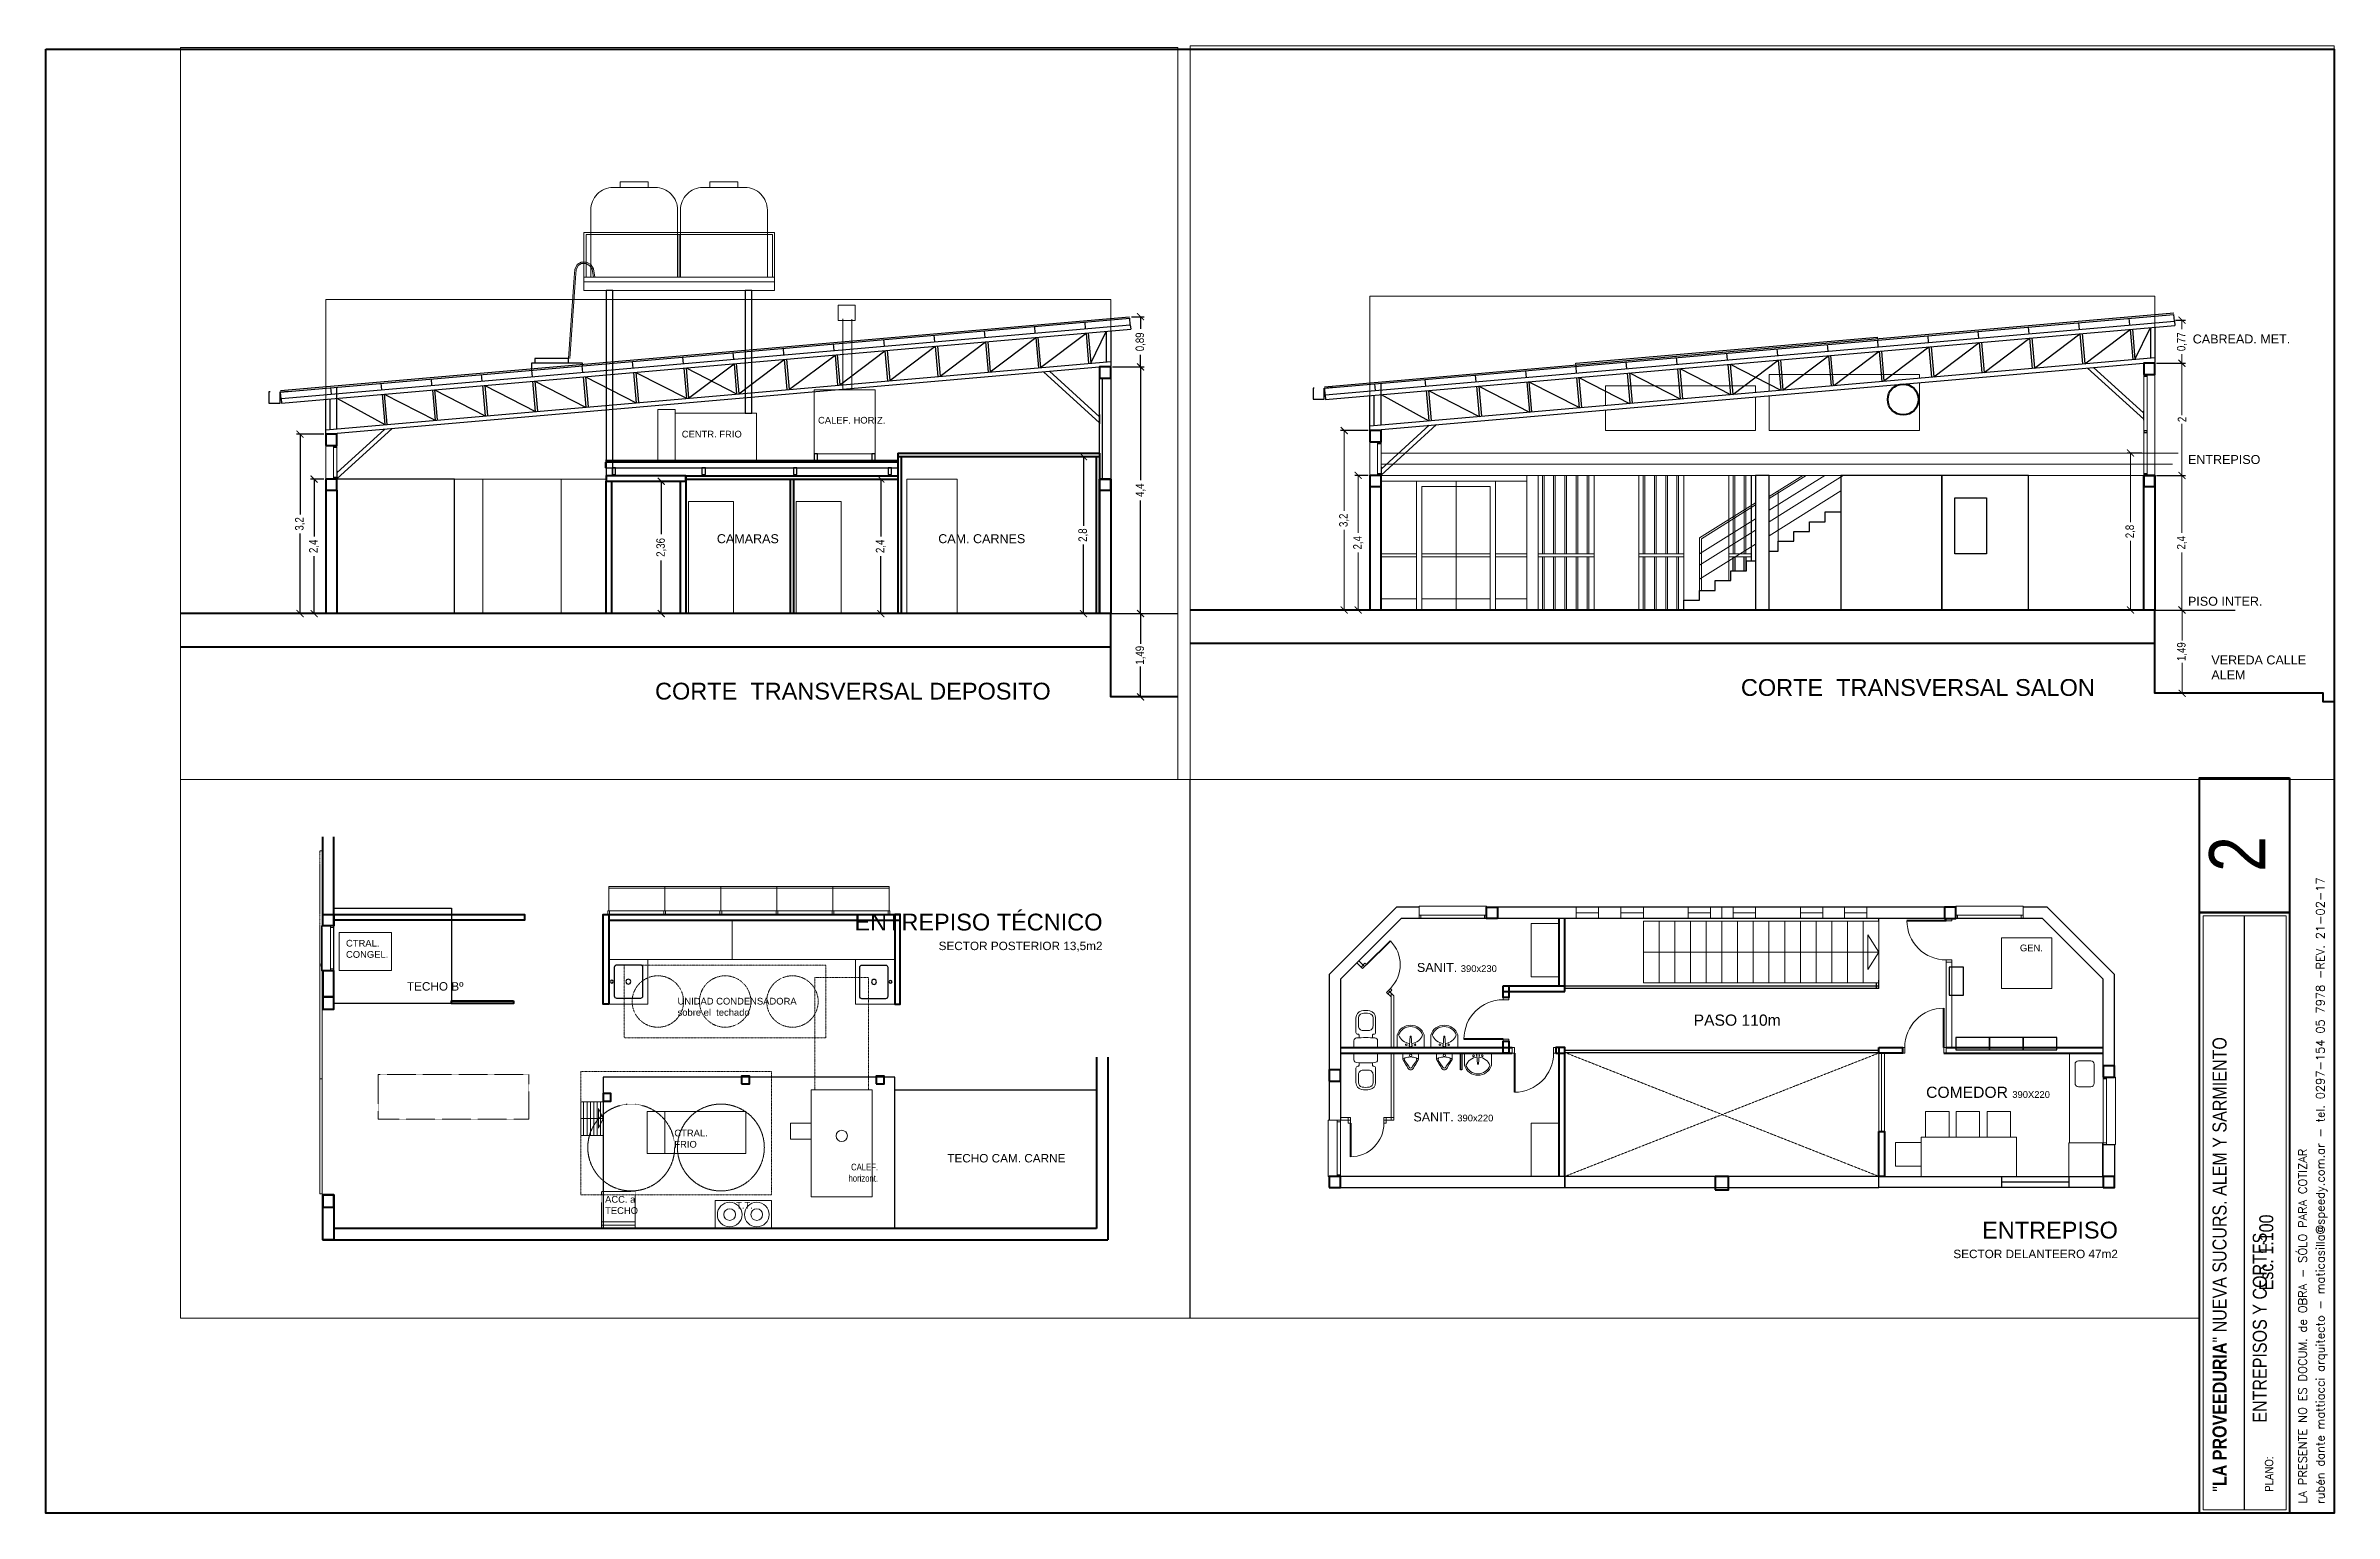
# Paper-space layout 'CORT' of a CAD drawing. Header units: millimetres. Extents: x 1 to 409, y 0 to 262.
# The model-space entities are those that its viewports show. They can reach past a viewport. Long polylines and large blocks are cut down to what shows.
import ezdxf

# ---------------------------------------------------------------- set-up
doc = ezdxf.new("R2010")
doc.units = ezdxf.units.MM
doc.header["$PDMODE"] = 3
doc.linetypes.add('ACAD_ISO02W100', pattern=[15, 12, -3])
doc.linetypes.add('ACAD_ISO04W100', pattern=[30, 24, -3, 0, -3])
for name, color, linetype, lineweight in [('artefactos sanitarios', 7, 'Continuous', 13), ('CAMARAS', 7, 'Continuous', 40), ('CARPINTERIA', 7, 'Continuous', 9), ('COLUMNAS', 7, 'Continuous', 40), ('COTAS', 7, 'Continuous', 13), ('EQUIPAMIENTO', 7, 'Continuous', 15), ('ESCALERA', 7, 'Continuous', 20), ('GONDSinFRIO', 7, 'Continuous', 15), ('MESADAS', 7, 'Continuous', 13), ('MUROS020', 7, 'Continuous', 50), ('MUROSYESO', 7, 'Continuous', 40), ('PLANTACOTAS', 7, 'Continuous', 13), ('PROYECCIONES', 7, 'ACAD_ISO02W100', 9)]:
    doc.layers.add(name, color=color, linetype=linetype, lineweight=lineweight)
doc.layers.add('Texto GRAL', color=7, linetype='Continuous')
doc.styles.add('LaProve_Plantas Arquitectura$0$Standard', font='arial.ttf')
doc.styles.add('ROTULOPROVE', font='romans.shx')
doc.styles.get("Standard").update_dxf_attribs({"font": 'technic_.ttf', "height": 0.15})
doc.dimstyles.new('ISO-25', dxfattribs={"dimscale": 0.05, "dimtxt": 0.15, "dimasz": 2.5, "dimexe": 1.25, "dimexo": 0.625, "dimtad": 0, "dimtxsty": 'Standard', "dimblk": 'ARCHTICK', "dimcen": 2.5, "dimclrd": 256, "dimclrt": 256, "dimadec": 0, "dimazin": 0, "dimtfac": 1, "dimtmove": 0, "dimatfit": 3, "dimfxl": 1, "dimlwd": -1, "dimarcsym": 0})

psp = doc.layouts.new('CORT')

# ---------------------------------------------------------------- texts
at = {"insert": (394.4, 16.46), "char_height": 2.5, "attachment_point": 1, "rotation": 90}
psp.add_mtext_dynamic_manual_height_columns('ENTREPISOS Y CORTES', width=81.5188, gutter_width=0.15, heights=[0], dxfattribs=at)
at = {"layer": 'PLANTACOTAS', "insert": (386.63, 106.36), "char_height": 3, "width": 22.8015, "attachment_point": 1, "rotation": 90}
psp.add_mtext('\\pi8.3379;{\\H3.3333x;2}', dxfattribs=at)

msp = doc.modelspace()

# ---------------------------------------------------------------- texts
at = {"layer": 'EQUIPAMIENTO', "ltscale": 0.01, "char_height": 0.12, "attachment_point": 1, "style": 'LaProve_Plantas Arquitectura$0$Standard'}
for s, width, insert in [('CTRAL. CONGEL.', 0.9496, (500.642, 479.57)), ('UNIDAD CONDENSADORA\\Psobre el  techado', 2.30574, (506.554, 478.536)), ('CTRAL. FRIO', 0.9496, (506.497, 476.184)), ('ACC. a TECHO', 0.9496, (505.262, 475.001))]:
    msp.add_mtext_dynamic_manual_height_columns(s, width=width, gutter_width=12.5, heights=[0], dxfattribs=dict(at, insert=insert))
at = {"layer": 'Texto GRAL', "style": 'LaProve_Plantas Arquitectura$0$Standard'}
for s, width, gutter_width, heights, insert, char_height, attachment_point in [('CALEF. HORIZ.', 1.75916, 12.5, [0], (476.31, 513.155), 0.12, 1), ('CENTR. FRIO', 1.75916, 12.5, [0], (473.88, 512.907), 0.12, 1), ('CAMARAS', 1.75916, 12.5, [0], (474.506, 511.062), 0.16, 1), ('CAM. CARNES', 1.75916, 12.5, [0], (478.454, 511.062), 0.16, 1), ('CORTE  TRANSVERSAL DEPOSITO', 10.73968, 12.5, [0.409], (480.459, 508.413), 0.3, 3), ('CABREAD. MET.', 1.75916, 12.5, [0], (482.206, 499.55), 0.16, 1), ('ENTREPISO', 1.75916, 12.5, [0], (482.121, 497.4), 0.16, 1), ('PISO INTER.', 1.75916, 12.5, [0], (482.121, 494.872), 0.16, 1), ('VEREDA CALLE ALEM', 1.8726, 12.5, [0], (482.538, 493.825), 0.16, 1), ('CORTE  TRANSVERSAL SALON', 10.73968, 12.5, [0.409], (480.459, 493.404), 0.3, 3), ('GEN.', 0.9496, 12.5, [0], (512.542, 488.155), 0.12, 1), ('SANIT. {\\H0.75x;390x230}', 1.50814, 12.5, [0], (501.789, 487.664), 0.16, 7), ('PASO 110m', 1.50814, 12.5, [0], (508.276, 486.907), 0.2, 3), ('COMEDOR {\\H0.6x;390X220}', 3.054, 12.5, [0], (513.077, 485.62), 0.2, 3), ('SANIT. {\\H0.75x;390x220}', 1.50814, 12.5, [0], (503.152, 484.998), 0.16, 9), ('ENTREPISO \\P{\\H0.5x;SECTOR DELANTEERO 47m2\\P}                    ', 4.18245, 0.75, [0], (514.289, 483.212), 0.3, 3), ('ENTREPISO TÉCNICO \\P{\\H0.5x;SECTOR POSTERIOR 13,5m2\\P}                    ', 4.18245, 0.75, [0], (514.132, 480.037), 0.3, 3), ('TECHO Bº', 2.40331, 12.5, [0], (502.736, 478.815), 0.15, 3), ('TECHO CAM. CARNE', 2.40331, 12.5, [0], (513.471, 475.75), 0.15, 3)]:
    msp.add_mtext_dynamic_manual_height_columns(s, width=width, gutter_width=gutter_width, heights=heights, dxfattribs=dict(at, insert=insert, char_height=char_height, attachment_point=attachment_point))

# ---------------------------------------------------------------- blocks, each defined once
blk = doc.blocks.new('ROTULITO')
blk.add_line((0.3, 16), (106.24, 16))
at = {"lineweight": 50}
blk.add_line((130.84, 0), (0, 0), dxfattribs=at)
at = {"lineweight": 40}
blk.add_lwpolyline([(106.84, 24), (106.84, 8), (-0.3, 8), (-0.3, 24)], close=True, dxfattribs=at)
at = {"lineweight": 13}
blk.add_lwpolyline([(106.24, 23.4), (106.24, 8.6), (0.3, 8.6), (0.3, 23.4)], close=True, dxfattribs=at)
at = {"lineweight": 50}
blk.add_lwpolyline([(130.84, 8), (106.84, 8), (106.84, 24), (130.84, 24)], close=True, dxfattribs=at)
at = {"style": 'ROTULOPROVE'}
for s, p in [('LA PRESENTE NO ES DOCUM. de OBRA - SÓLO PARA COTIZAR', (1.4, 4.9)), ('rubén dante mattiacci arquitecto - maticasilla@speedy.com.ar - tel. 0297-154 05 7978 -REV. 21-02-17', (1.33, 1.73))]:
    blk.add_text(s, height=1.5, dxfattribs=at).set_placement(p)
at = {"insert": (3.52, 21.7), "char_height": 2.5, "attachment_point": 1}
blk.add_mtext_dynamic_manual_height_columns('"{\\fTechnic|b1|i0|c2|p2;LA PROVEEDURIA}" NUEVA SUCURS. ALEM Y SARMIENTO\\P\\P{\\H0.6x;PLANO:  }                                    Esc. 1:100 ', width=102.7252, gutter_width=0.15, heights=[0], dxfattribs=at)
blk = doc.blocks.new('recuadroA3')
at = {"lineweight": 40}
blk.add_lwpolyline([(0, 261.14), (408.09, 261.14), (408.09, 0), (0, 0)], close=True, dxfattribs=at)
at = {"color": 1, "rotation": 90}
blk.add_blockref('ROTULITO', (408.09, 0.3), dxfattribs=at)
blk = doc.blocks.new('_ArchTick')
at = {"color": 0, "linetype": 'ByBlock', "const_width": 0.15}
blk.add_lwpolyline([(-0.5, -0.5), (0.5, 0.5)], dxfattribs=at)
blk = doc.blocks.new('*D42')
at = {"layer": 'COTAS', "color": 0, "lineweight": -2, "transparency": 16777216}
for p, q in [((467.5, 497.836), (467.011, 497.836)), ((467.5, 494.636), (467.011, 494.636))]:
    blk.add_line(p, q, dxfattribs=at)
at = {"layer": 'COTAS', "transparency": 16777216}
for p, q in [((467.074, 497.836), (467.074, 496.406)), ((467.074, 494.636), (467.074, 496.067))]:
    blk.add_line(p, q, dxfattribs=at)
at = {"layer": 'Defpoints', "color": 0, "transparency": 16777216}
for p in [(467.074, 497.836), (467.531, 497.836), (467.531, 494.636)]:
    blk.add_point(p, dxfattribs=at)
at = {"layer": 'COTAS', "transparency": 16777216, "xscale": 0.125, "yscale": 0.125, "zscale": 0.125}
for p, rotation in [((467.074, 497.836), 90), ((467.074, 494.636), 270)]:
    blk.add_blockref('_ArchTick', p, dxfattribs=dict(at, rotation=rotation))
at = {"layer": 'COTAS', "transparency": 16777216, "insert": (467.074, 496.236), "char_height": 0.15, "attachment_point": 5, "rotation": 90}
blk.add_mtext('3,2', dxfattribs=at)
blk = doc.blocks.new('*D43')
at = {"layer": 'COTAS', "color": 0, "lineweight": -2, "transparency": 16777216}
for p, q in [((467.5, 497.036), (467.261, 497.036)), ((467.5, 494.636), (467.261, 494.636))]:
    blk.add_line(p, q, dxfattribs=at)
at = {"layer": 'COTAS', "transparency": 16777216}
for p, q in [((467.324, 497.036), (467.324, 496.01)), ((467.324, 494.636), (467.324, 495.663))]:
    blk.add_line(p, q, dxfattribs=at)
at = {"layer": 'Defpoints', "color": 0, "transparency": 16777216}
for p in [(467.324, 497.036), (467.531, 497.036), (467.531, 494.636)]:
    blk.add_point(p, dxfattribs=at)
at = {"layer": 'COTAS', "transparency": 16777216, "xscale": 0.125, "yscale": 0.125, "zscale": 0.125}
for p, rotation in [((467.324, 497.036), 90), ((467.324, 494.636), 270)]:
    blk.add_blockref('_ArchTick', p, dxfattribs=dict(at, rotation=rotation))
at = {"layer": 'COTAS', "transparency": 16777216, "insert": (467.324, 495.836), "char_height": 0.15, "attachment_point": 5, "rotation": 90}
blk.add_mtext('2,4', dxfattribs=at)
blk = doc.blocks.new('*D44')
at = {"layer": 'COTAS', "color": 0, "lineweight": -2, "transparency": 16777216}
for p, q in [((481.562, 494.636), (482.078, 494.636)), ((481.562, 493.15), (482.078, 493.15))]:
    blk.add_line(p, q, dxfattribs=at)
at = {"layer": 'COTAS', "transparency": 16777216}
for p, q in [((482.016, 494.636), (482.016, 494.095)), ((482.016, 493.15), (482.016, 493.691))]:
    blk.add_line(p, q, dxfattribs=at)
at = {"layer": 'Defpoints', "color": 0, "transparency": 16777216}
for p in [(481.531, 494.636), (482.016, 494.636), (481.531, 493.15)]:
    blk.add_point(p, dxfattribs=at)
at = {"layer": 'COTAS', "transparency": 16777216, "xscale": 0.125, "yscale": 0.125, "zscale": 0.125}
for p, rotation in [((482.016, 494.636), 90), ((482.016, 493.15), 270)]:
    blk.add_blockref('_ArchTick', p, dxfattribs=dict(at, rotation=rotation))
at = {"layer": 'COTAS', "transparency": 16777216, "insert": (482.016, 493.893), "char_height": 0.15, "attachment_point": 5, "rotation": 90}
blk.add_mtext('1,49', dxfattribs=at)
blk = doc.blocks.new('*D45')
at = {"layer": 'COTAS', "color": 0, "lineweight": -2, "transparency": 16777216}
for p, q in [((481.9, 499.806), (482.077, 499.806)), ((481.562, 499.036), (482.077, 499.036))]:
    blk.add_line(p, q, dxfattribs=at)
at = {"layer": 'COTAS', "transparency": 16777216}
for p, q in [((482.014, 499.806), (482.014, 499.645)), ((482.014, 499.036), (482.014, 499.197))]:
    blk.add_line(p, q, dxfattribs=at)
at = {"layer": 'Defpoints', "color": 0, "transparency": 16777216}
for p in [(481.869, 499.806), (482.014, 499.806), (481.531, 499.036)]:
    blk.add_point(p, dxfattribs=at)
at = {"layer": 'COTAS', "transparency": 16777216, "xscale": 0.125, "yscale": 0.125, "zscale": 0.125}
for p, rotation in [((482.014, 499.806), 90), ((482.014, 499.036), 270)]:
    blk.add_blockref('_ArchTick', p, dxfattribs=dict(at, rotation=rotation))
at = {"layer": 'COTAS', "transparency": 16777216, "insert": (482.014, 499.421), "char_height": 0.15, "attachment_point": 5, "rotation": 90}
blk.add_mtext('0,77', dxfattribs=at)
blk = doc.blocks.new('PPLACA070')
at = {"lineweight": 40}
blk.add_line((0.04, -0.1), (0.04, -0.8), dxfattribs=at)
for points in [[(0, -0.1), (0.04, -0.1), (0.04, 0), (0, 0)], [(0.74, -0.1), (0.78, -0.1), (0.78, 0), (0.74, 0)]]:
    blk.add_lwpolyline(points, close=True)
at = {"color": 252, "lineweight": 5, "ltscale": 0.01}
blk.add_arc((0.04, -0.1), 0.7, 270, 360, dxfattribs=at)
blk = doc.blocks.new('VENT1m')
blk.add_line((-0.47, 0.06), (0.47, 0.06))
for points in [[(-0.5, 0), (0.5, 0), (0.5, 0.22), (-0.5, 0.22)], [(-0.5, 0), (-0.47, 0), (-0.47, 0.06), (-0.5, 0.06)], [(0.47, 0), (0.5, 0), (0.5, 0.06), (0.47, 0.06)]]:
    blk.add_lwpolyline(points, close=True)
blk = doc.blocks.new('Bacha48')
at = {"layer": 'artefactos sanitarios'}
blk.add_lwpolyline([(0.24, -0.222), (0.24, 0), (-0.24, 0), (-0.24, -0.222, 0.727182)], format="xyb", close=True, dxfattribs=at)
blk.add_lwpolyline([(-0.017, -0.073, 0.295376), (-0.214, -0.222, 0.694728), (0.214, -0.222, 0.293752), (0.018, -0.073)], format="xyb", dxfattribs=at)
blk.add_lwpolyline([(-0.019, -0.038), (-0.009, -0.199), (0.008, -0.199), (0.021, -0.038)], dxfattribs=at)
for centre in [(-0.078, -0.049), (0.078, -0.049)]:
    blk.add_circle(centre, 0.0157, dxfattribs=at)
blk.add_arc((0, -0.038), 0.0269, 315.5654, 229.9445, dxfattribs=at)
blk = doc.blocks.new('Mingitorio')
at = {"layer": 'artefactos sanitarios'}
for p, q in [((-0.164, 0.012), (-0.147, 0.012)), ((-0.164, 0), (0.164, 0)), ((-0.14, 0.019), (-0.14, 0.118)), ((0.14, 0.019), (0.14, 0.118)), ((0.164, 0.012), (0.147, 0.012))]:
    blk.add_line(p, q, dxfattribs=at)
blk.add_lwpolyline([(0.14, 0.118), (0.09, 0.2), (0.064, 0.238), (0.049, 0.27, 0.606831), (-0.049, 0.27), (-0.064, 0.238), (-0.09, 0.2), (-0.14, 0.118, 0.230034), (-0.101, 0.085, 0.077141), (0, 0.07, 0.077141), (0.101, 0.085, 0.230034)], format="xyb", close=True, dxfattribs=at)
blk.add_lwpolyline([(0.101, 0.085), (0.108, 0.134), (0.035, 0.232), (0.025, 0.253, 0.631816), (-0.025, 0.253), (-0.035, 0.232), (-0.108, 0.134), (-0.101, 0.085)], format="xyb", dxfattribs=at)
blk.add_circle((0, 0.042), 0.02, dxfattribs=at)
for centre, radius, start, end in [((-0.164, 0.006), 0.006, 90, 270), ((-0.147, 0.019), 0.007, 270, 360), ((0.147, 0.019), 0.007, 180, 270), ((0.164, 0.006), 0.006, 270, 90)]:
    blk.add_arc(centre, radius, start, end, dxfattribs=at)
blk = doc.blocks.new('PPLACA060')
at = {"lineweight": 40}
blk.add_line((0.04, -0.1), (0.04, -0.7), dxfattribs=at)
for points in [[(0, -0.1), (0.04, -0.1), (0.04, 0), (0, 0)], [(0.64, -0.1), (0.68, -0.1), (0.68, 0), (0.64, 0)]]:
    blk.add_lwpolyline(points, close=True)
at = {"color": 252, "lineweight": 5, "ltscale": 0.01}
blk.add_arc((0.04, -0.1), 0.6, 270, 360, dxfattribs=at)
blk = doc.blocks.new('INOD- LARGO-Planta')
for points in [[(0, 0.21), (0, -0.21), (0.12, -0.21, 0.393021), (0.17, -0.164, 0.017461), (0.175, 0, 0.017461), (0.17, 0.164, 0.393021), (0.12, 0.21)], [(0.383, 0.13), (0.528, 0.13, -0.35685), (0.606, 0.066, -0.100202), (0.606, -0.066, -0.35685), (0.528, -0.13), (0.383, -0.13, -0.414214), (0.303, -0.05), (0.303, 0.05, -0.414214)]]:
    blk.add_lwpolyline(points, format="xyb", close=True)
blk.add_lwpolyline([(0.172, -0.12), (0.216, -0.12, -0.414214), (0.236, -0.14), (0.236, -0.143, 0.414214), (0.268, -0.175), (0.528, -0.175, 0.35685), (0.651, -0.075, 0.100202), (0.651, 0.075, 0.35685), (0.528, 0.175), (0.268, 0.175, 0.414214), (0.236, 0.143), (0.236, 0.14, -0.414214), (0.216, 0.12), (0.172, 0.12)], format="xyb")
blk = doc.blocks.new('*D49')
at = {"color": 0, "lineweight": -2, "transparency": 16777216}
for p, q in [((467.5, 512.846), (467.011, 512.846)), ((467.5, 509.646), (467.011, 509.646))]:
    blk.add_line(p, q, dxfattribs=at)
at = {"transparency": 16777216}
for p, q in [((467.074, 512.846), (467.074, 511.416)), ((467.074, 509.646), (467.074, 511.076))]:
    blk.add_line(p, q, dxfattribs=at)
at = {"layer": 'Defpoints', "color": 0, "transparency": 16777216}
for p in [(467.074, 512.846), (467.531, 512.846), (467.531, 509.646)]:
    blk.add_point(p, dxfattribs=at)
at = {"transparency": 16777216, "xscale": 0.125, "yscale": 0.125, "zscale": 0.125}
for p, rotation in [((467.074, 512.846), 90), ((467.074, 509.646), 270)]:
    blk.add_blockref('_ArchTick', p, dxfattribs=dict(at, rotation=rotation))
at = {"transparency": 16777216, "insert": (467.074, 511.246), "char_height": 0.15, "attachment_point": 5, "rotation": 90}
blk.add_mtext('3,2', dxfattribs=at)
blk = doc.blocks.new('*D50')
at = {"color": 0, "lineweight": -2, "transparency": 16777216}
for p, q in [((467.5, 512.046), (467.261, 512.046)), ((467.5, 509.646), (467.261, 509.646))]:
    blk.add_line(p, q, dxfattribs=at)
at = {"transparency": 16777216}
for p, q in [((467.324, 512.046), (467.324, 511.019)), ((467.324, 509.646), (467.324, 510.673))]:
    blk.add_line(p, q, dxfattribs=at)
at = {"layer": 'Defpoints', "color": 0, "transparency": 16777216}
for p in [(467.324, 512.046), (467.531, 512.046), (467.531, 509.646)]:
    blk.add_point(p, dxfattribs=at)
at = {"transparency": 16777216, "xscale": 0.125, "yscale": 0.125, "zscale": 0.125}
for p, rotation in [((467.324, 512.046), 90), ((467.324, 509.646), 270)]:
    blk.add_blockref('_ArchTick', p, dxfattribs=dict(at, rotation=rotation))
at = {"transparency": 16777216, "insert": (467.324, 510.846), "char_height": 0.15, "attachment_point": 5, "rotation": 90}
blk.add_mtext('2,4', dxfattribs=at)
blk = doc.blocks.new('*D51')
at = {"color": 0, "lineweight": -2, "transparency": 16777216}
for p, q in [((481.562, 509.646), (482.124, 509.646)), ((481.562, 508.159), (482.124, 508.159))]:
    blk.add_line(p, q, dxfattribs=at)
at = {"transparency": 16777216}
for p, q in [((482.062, 509.646), (482.062, 509.105)), ((482.062, 508.159), (482.062, 508.701))]:
    blk.add_line(p, q, dxfattribs=at)
at = {"layer": 'Defpoints', "color": 0, "transparency": 16777216}
for p in [(481.531, 509.646), (482.062, 509.646), (481.531, 508.159)]:
    blk.add_point(p, dxfattribs=at)
at = {"transparency": 16777216, "xscale": 0.125, "yscale": 0.125, "zscale": 0.125}
for p, rotation in [((482.062, 509.646), 90), ((482.062, 508.159), 270)]:
    blk.add_blockref('_ArchTick', p, dxfattribs=dict(at, rotation=rotation))
at = {"transparency": 16777216, "insert": (482.062, 508.903), "char_height": 0.15, "attachment_point": 5, "rotation": 90}
blk.add_mtext('1,49', dxfattribs=at)
blk = doc.blocks.new('*D48')
at = {"color": 0, "lineweight": -2, "transparency": 16777216}
for p, q in [((481.898, 514.941), (482.124, 514.941)), ((481.562, 514.046), (482.124, 514.046))]:
    blk.add_line(p, q, dxfattribs=at)
at = {"transparency": 16777216}
for p, q in [((482.062, 514.941), (482.062, 514.723)), ((482.062, 514.046), (482.062, 514.264))]:
    blk.add_line(p, q, dxfattribs=at)
at = {"layer": 'Defpoints', "color": 0, "transparency": 16777216}
for p in [(481.866, 514.941), (482.062, 514.941), (481.531, 514.046)]:
    blk.add_point(p, dxfattribs=at)
at = {"transparency": 16777216, "xscale": 0.125, "yscale": 0.125, "zscale": 0.125}
for p, rotation in [((482.062, 514.941), 90), ((482.062, 514.046), 270)]:
    blk.add_blockref('_ArchTick', p, dxfattribs=dict(at, rotation=rotation))
at = {"transparency": 16777216, "insert": (482.062, 514.493), "char_height": 0.15, "attachment_point": 5, "rotation": 90}
blk.add_mtext('0,89', dxfattribs=at)
blk = doc.blocks.new('VIGARET')
at = {"lineweight": 30}
for p, q in [((-0.807, 0.777), (14.335, 2.095)), ((14.348, 1.95), (14.338, 2.07)), ((9.965, 1.569), (9.954, 1.688)), ((10.861, 1.647), (10.851, 1.767)), ((11.758, 1.725), (11.747, 1.844)), ((12.654, 1.803), (12.644, 1.922)), ((13.551, 1.881), (13.541, 2)), ((5.482, 1.179), (5.471, 1.298)), ((6.378, 1.257), (6.368, 1.376)), ((7.275, 1.335), (7.264, 1.454)), ((8.171, 1.413), (8.161, 1.533)), ((9.068, 1.491), (9.058, 1.611)), ((0.102, 0.711), (0.091, 0.83)), ((0.998, 0.789), (0.988, 0.909)), ((1.895, 0.867), (1.885, 0.987)), ((2.792, 0.945), (2.781, 1.065)), ((3.688, 1.023), (3.678, 1.143)), ((4.585, 1.101), (4.574, 1.221)), ((-0.795, 0.633), (-0.805, 0.752)), ((13.797, 0.349), (13.797, 0.182)), ((0.2, -0.652), (0.2, -0.819))]:
    blk.add_line(p, q, dxfattribs=at)
for p, q in [((-0.805, 0.752), (14.338, 2.07)), ((-0.795, 0.634), (14.348, 1.95)), ((-0.788, 0.554), (14.355, 1.871)), ((10.955, 1.033), (11.765, 1.645)), ((11.765, 1.645), (11.812, 1.107)), ((11.805, 1.649), (11.851, 1.111)), ((11.851, 1.111), (12.661, 1.723)), ((12.661, 1.723), (12.708, 1.185)), ((12.701, 1.727), (12.748, 1.189)), ((12.749, 1.189), (13.559, 1.801)), ((13.559, 1.801), (13.605, 1.263)), ((13.598, 1.805), (13.645, 1.267)), ((13.645, 1.267), (13.92, 1.833)), ((13.92, 1.833), (13.92, 1.291)), ((14, 1.84), (14, 1.217)), ((14.348, 1.95), (14.355, 1.871)), ((0, 0.08), (14, 1.298)), ((6.472, 0.643), (7.282, 1.256)), ((7.282, 1.256), (7.328, 0.718)), ((7.321, 1.259), (7.368, 0.721)), ((7.368, 0.721), (8.178, 1.333)), ((8.178, 1.333), (8.225, 0.796)), ((8.218, 1.337), (8.265, 0.799)), ((8.272, 0.8), (9.082, 1.412)), ((9.082, 1.412), (9.129, 0.874)), ((9.122, 1.416), (9.169, 0.878)), ((9.162, 0.877), (9.971, 1.489)), ((9.971, 1.489), (10.018, 0.951)), ((10.011, 1.493), (10.058, 0.955)), ((10.058, 0.955), (10.868, 1.567)), ((10.868, 1.567), (10.915, 1.029)), ((10.908, 1.571), (10.955, 1.033)), ((0, 0), (14, 1.217)), ((0.2, 0.1), (0.2, 0.84)), ((2.799, 0.866), (2.845, 0.328)), ((2.838, 0.869), (2.885, 0.331)), ((2.838, 0.869), (3.742, 0.406)), ((3.688, 0.943), (3.735, 0.405)), ((3.728, 0.946), (3.774, 0.409)), ((3.728, 0.946), (4.631, 0.483)), ((4.592, 1.022), (4.639, 0.484)), ((4.632, 1.025), (4.678, 0.487)), ((4.632, 1.025), (5.535, 0.562)), ((5.488, 1.1), (5.535, 0.562)), ((5.528, 1.103), (5.575, 0.565)), ((5.528, 1.103), (6.432, 0.64)), ((6.385, 1.178), (6.432, 0.64)), ((6.425, 1.181), (6.472, 0.643)), ((6.425, 1.181), (7.328, 0.718)), ((12.8, 1.113), (13.8, 0.2)), ((12.908, 1.122), (13.797, 0.311)), ((-0.795, 0.634), (-0.788, 0.554)), ((0, 0), (0, 0.622)), ((0.08, 0.087), (0.08, 0.629)), ((0.2, 0.64), (1.052, 0.172)), ((1.005, 0.71), (1.052, 0.172)), ((1.045, 0.713), (1.092, 0.175)), ((1.045, 0.713), (1.949, 0.25)), ((1.902, 0.788), (1.949, 0.25)), ((1.942, 0.791), (1.989, 0.253)), ((1.942, 0.791), (2.845, 0.328)), ((1.187, 0.103), (0.2, -0.798)), ((1.056, 0.092), (0.2, -0.69)), ((13.797, 0.311), (13.797, 0.203)), ((0.2, -0.69), (0.2, -0.798))]:
    blk.add_line(p, q)
blk.add_lwpolyline([(-0.993, 0.755), (-1.012, 0.755), (-1.012, 0.555), (-0.812, 0.555), (-0.812, 0.755), (-0.664, 0.769)], dxfattribs=at)
blk = doc.blocks.new('*D52')
at = {"layer": 'COTAS', "color": 0, "lineweight": -2, "transparency": 16777216}
for p, q in [((481.562, 497.036), (482.077, 497.036)), ((481.562, 494.636), (482.077, 494.636))]:
    blk.add_line(p, q, dxfattribs=at)
at = {"layer": 'COTAS', "transparency": 16777216}
for p, q in [((482.014, 497.036), (482.014, 496.01)), ((482.014, 494.636), (482.014, 495.663))]:
    blk.add_line(p, q, dxfattribs=at)
at = {"layer": 'Defpoints', "color": 0, "transparency": 16777216}
for p in [(481.531, 497.036), (482.014, 497.036), (481.531, 494.636)]:
    blk.add_point(p, dxfattribs=at)
at = {"layer": 'COTAS', "transparency": 16777216, "xscale": 0.125, "yscale": 0.125, "zscale": 0.125}
for p, rotation in [((482.014, 497.036), 90), ((482.014, 494.636), 270)]:
    blk.add_blockref('_ArchTick', p, dxfattribs=dict(at, rotation=rotation))
at = {"layer": 'COTAS', "transparency": 16777216, "insert": (482.014, 495.836), "char_height": 0.15, "attachment_point": 5, "rotation": 90}
blk.add_mtext('2,4', dxfattribs=at)
blk = doc.blocks.new('*D53')
at = {"layer": 'COTAS', "color": 0, "lineweight": -2, "transparency": 16777216}
for p, q in [((481.562, 499.036), (482.077, 499.036)), ((481.593, 497.036), (482.077, 497.036))]:
    blk.add_line(p, q, dxfattribs=at)
at = {"layer": 'COTAS', "transparency": 16777216}
for p, q in [((482.014, 499.036), (482.014, 498.114)), ((482.014, 497.036), (482.014, 497.959))]:
    blk.add_line(p, q, dxfattribs=at)
at = {"layer": 'Defpoints', "color": 0, "transparency": 16777216}
for p in [(481.531, 499.036), (482.014, 499.036), (481.562, 497.036)]:
    blk.add_point(p, dxfattribs=at)
at = {"layer": 'COTAS', "transparency": 16777216, "xscale": 0.125, "yscale": 0.125, "zscale": 0.125}
for p, rotation in [((482.014, 499.036), 90), ((482.014, 497.036), 270)]:
    blk.add_blockref('_ArchTick', p, dxfattribs=dict(at, rotation=rotation))
at = {"layer": 'COTAS', "transparency": 16777216, "insert": (482.014, 498.036), "char_height": 0.15, "attachment_point": 5, "rotation": 90}
blk.add_mtext('2', dxfattribs=at)
blk = doc.blocks.new('contrapared1M')
at = {"linetype": 'ByBlock'}
blk.add_line((0.015, 0.47), (1.015, 0.47), dxfattribs=at)
for points in [[(0.015, 0.5), (1.015, 0.5), (1.015, 0.07), (0.015, 0.07)], [(0, 0), (0.03, 0), (0.03, 0.07), (0, 0.07)], [(1, 0), (1.03, 0), (1.03, 0.07), (1, 0.07)]]:
    blk.add_lwpolyline(points, close=True, dxfattribs=at)
blk = doc.blocks.new('BACHA60-50')
blk.add_lwpolyline([(0.551, -0.26), (0.551, 0.26, 0.414214), (0.511, 0.3), (0.091, 0.3, 0.414214), (0.051, 0.26), (0.051, -0.26, 0.414214), (0.091, -0.3), (0.511, -0.3, 0.414214)], format="xyb", close=True)
for centre, radius in [((0, 0), 0.025), ((0.296, 0), 0.0436)]:
    blk.add_circle(centre, radius)
blk = doc.blocks.new('CALEFACTOR')
at = {"linetype": 'ACAD_ISO02W100', "lineweight": 5, "ltscale": 0.01}
blk.add_lwpolyline([(0.065, 1.91), (0.065, 3.914), (1.025, 3.914), (1.025, 1.91)], close=True, dxfattribs=at)
for points in [[(0, 0), (1.09, 0), (1.09, 1.91), (0, 1.91)], [(0, 1.026), (-0.37, 1.026), (-0.37, 1.314), (0, 1.314)]]:
    blk.add_lwpolyline(points, close=True)
blk.add_circle((0.545, 1.087), 0.1)
at = {"insert": (1.193, 0.269), "char_height": 0.12, "attachment_point": 9}
blk.add_mtext_dynamic_manual_height_columns('CALEF. horizont.', width=0.9496, gutter_width=12.5, heights=[0], dxfattribs=at)
blk = doc.blocks.new('TTanques')
blk.add_lwpolyline([(-1, 0), (0, 0), (0, 0.5), (-1, 0.5)], close=True)
for centre in [(-0.743, 0.25), (-0.26, 0.25)]:
    blk.add_circle(centre, 0.22)
at = {"lineweight": 5}
for centre in [(-0.743, 0.25), (-0.26, 0.25)]:
    blk.add_circle(centre, 0.104, dxfattribs=at)
at = {"insert": (-0.628, 0.355), "char_height": 0.12, "attachment_point": 7, "style": 'LaProve_Plantas Arquitectura$0$Standard'}
blk.add_mtext_dynamic_manual_height_columns('T.T.', width=0.9496, gutter_width=12.5, heights=[0], dxfattribs=at)
blk = doc.blocks.new('*D58')
at = {"color": 0, "lineweight": -2, "transparency": 16777216}
for p, q in [((481.562, 514.046), (482.124, 514.046)), ((481.562, 509.646), (482.124, 509.646))]:
    blk.add_line(p, q, dxfattribs=at)
at = {"transparency": 16777216}
for p, q in [((482.062, 514.046), (482.062, 512.026)), ((482.062, 509.646), (482.062, 511.666))]:
    blk.add_line(p, q, dxfattribs=at)
at = {"layer": 'Defpoints', "color": 0, "transparency": 16777216}
for p in [(481.531, 514.046), (482.062, 514.046), (481.531, 509.646)]:
    blk.add_point(p, dxfattribs=at)
at = {"transparency": 16777216, "xscale": 0.125, "yscale": 0.125, "zscale": 0.125}
for p, rotation in [((482.062, 514.046), 90), ((482.062, 509.646), 270)]:
    blk.add_blockref('_ArchTick', p, dxfattribs=dict(at, rotation=rotation))
at = {"transparency": 16777216, "insert": (482.062, 511.846), "char_height": 0.15, "attachment_point": 5, "rotation": 90}
blk.add_mtext('4,4', dxfattribs=at)
blk = doc.blocks.new('*D63')
at = {"layer": 'COTAS', "color": 0, "lineweight": -2, "transparency": 16777216}
for p, q in [((481.3, 497.436), (481.034, 497.436)), ((481.3, 494.636), (481.034, 494.636))]:
    blk.add_line(p, q, dxfattribs=at)
at = {"layer": 'COTAS', "transparency": 16777216}
for p, q in [((481.096, 497.436), (481.096, 496.203)), ((481.096, 494.636), (481.096, 495.87))]:
    blk.add_line(p, q, dxfattribs=at)
at = {"layer": 'Defpoints', "color": 0, "transparency": 16777216}
for p in [(481.096, 497.436), (481.331, 497.436), (481.331, 494.636)]:
    blk.add_point(p, dxfattribs=at)
at = {"layer": 'COTAS', "transparency": 16777216, "xscale": 0.125, "yscale": 0.125, "zscale": 0.125}
for p, rotation in [((481.096, 497.436), 90), ((481.096, 494.636), 270)]:
    blk.add_blockref('_ArchTick', p, dxfattribs=dict(at, rotation=rotation))
at = {"layer": 'COTAS', "transparency": 16777216, "insert": (481.096, 496.036), "char_height": 0.15, "attachment_point": 5, "rotation": 90}
blk.add_mtext('2,8', dxfattribs=at)
blk = doc.blocks.new('VENT120m')
blk.add_line((1.17, 0.06), (0.03, 0.06))
for points in [[(1.2, 0), (0, 0), (0, 0.22), (1.2, 0.22)], [(0.03, 0), (0, 0), (0, 0.06), (0.03, 0.06)], [(1.2, 0), (1.17, 0), (1.17, 0.06), (1.2, 0.06)]]:
    blk.add_lwpolyline(points, close=True)
blk = doc.blocks.new('*D90')
at = {"color": 0, "lineweight": -2, "transparency": 16777216}
for p, q in [((481.24, 512.446), (480.981, 512.446)), ((481.3, 509.646), (480.981, 509.646))]:
    blk.add_line(p, q, dxfattribs=at)
at = {"transparency": 16777216}
for p, q in [((481.043, 512.446), (481.043, 511.212)), ((481.043, 509.646), (481.043, 510.88))]:
    blk.add_line(p, q, dxfattribs=at)
at = {"layer": 'Defpoints', "color": 0, "transparency": 16777216}
for p in [(481.043, 512.446), (481.271, 512.446), (481.331, 509.646)]:
    blk.add_point(p, dxfattribs=at)
at = {"transparency": 16777216, "xscale": 0.125, "yscale": 0.125, "zscale": 0.125}
for p, rotation in [((481.043, 512.446), 90), ((481.043, 509.646), 270)]:
    blk.add_blockref('_ArchTick', p, dxfattribs=dict(at, rotation=rotation))
at = {"transparency": 16777216, "insert": (481.043, 511.046), "char_height": 0.15, "attachment_point": 5, "rotation": 90}
blk.add_mtext('2,8', dxfattribs=at)
blk = doc.blocks.new('*D91')
at = {"color": 0, "lineweight": -2, "transparency": 16777216}
for p, q in [((477.7, 512.046), (477.368, 512.046)), ((477.7, 509.646), (477.368, 509.646))]:
    blk.add_line(p, q, dxfattribs=at)
at = {"transparency": 16777216}
for p, q in [((477.43, 512.046), (477.43, 511.019)), ((477.43, 509.646), (477.43, 510.673))]:
    blk.add_line(p, q, dxfattribs=at)
at = {"layer": 'Defpoints', "color": 0, "transparency": 16777216}
for p in [(477.43, 512.046), (477.731, 512.046), (477.731, 509.646)]:
    blk.add_point(p, dxfattribs=at)
at = {"transparency": 16777216, "xscale": 0.125, "yscale": 0.125, "zscale": 0.125}
for p, rotation in [((477.43, 512.046), 90), ((477.43, 509.646), 270)]:
    blk.add_blockref('_ArchTick', p, dxfattribs=dict(at, rotation=rotation))
at = {"transparency": 16777216, "insert": (477.43, 510.846), "char_height": 0.15, "attachment_point": 5, "rotation": 90}
blk.add_mtext('2,4', dxfattribs=at)
blk = doc.blocks.new('*D92')
at = {"color": 0, "lineweight": -2, "transparency": 16777216}
for p, q in [((473.82, 512.006), (473.454, 512.006)), ((473.82, 509.646), (473.454, 509.646))]:
    blk.add_line(p, q, dxfattribs=at)
at = {"transparency": 16777216}
for p, q in [((473.516, 512.006), (473.516, 511.061)), ((473.516, 509.646), (473.516, 510.591))]:
    blk.add_line(p, q, dxfattribs=at)
at = {"layer": 'Defpoints', "color": 0, "transparency": 16777216}
for p in [(473.516, 512.006), (473.851, 512.006), (473.851, 509.646)]:
    blk.add_point(p, dxfattribs=at)
at = {"transparency": 16777216, "xscale": 0.125, "yscale": 0.125, "zscale": 0.125}
for p, rotation in [((473.516, 512.006), 90), ((473.516, 509.646), 270)]:
    blk.add_blockref('_ArchTick', p, dxfattribs=dict(at, rotation=rotation))
at = {"transparency": 16777216, "insert": (473.516, 510.826), "char_height": 0.15, "attachment_point": 5, "rotation": 90}
blk.add_mtext('2,36', dxfattribs=at)

# ---------------------------------------------------------------- dimensions: what is measured, and where the dimension line sits
for base, p1, p2, picture, middle in [((482.0615, 514.9407), (481.531, 514.046), (481.8664, 514.9407), '*D48', (482.0615, 514.4933)), ((482.062, 514.046), (481.531, 509.646), (481.531, 514.046), '*D58', (482.062, 511.846)), ((467.074, 512.846), (467.531, 509.646), (467.531, 512.846), '*D49', (467.074, 511.246)), ((467.324, 512.046), (467.531, 509.646), (467.531, 512.046), '*D50', (467.324, 510.846)), ((482.062, 509.646), (481.531, 508.159), (481.531, 509.646), '*D51', (482.062, 508.903))]:
    dim = msp.add_linear_dim(base=base, p1=p1, p2=p2, angle=90, dimstyle='ISO-25')
    dim.commit()
    dim.dimension.update_dxf_attribs({"geometry": picture, "text_midpoint": middle})
at = {"color": 20}
for base, p1, p2, picture, middle in [((481.043, 512.446), (481.331, 509.646), (481.271, 512.446), '*D90', (481.043, 511.046)), ((473.516, 512.006), (473.851, 509.646), (473.851, 512.006), '*D92', (473.516, 510.826)), ((477.43, 512.046), (477.731, 509.646), (477.731, 512.046), '*D91', (477.43, 510.846))]:
    dim = msp.add_linear_dim(base=base, p1=p1, p2=p2, angle=90, dimstyle='ISO-25', dxfattribs=at)
    dim.commit()
    dim.dimension.update_dxf_attribs({"geometry": picture, "text_midpoint": middle})
at = {"layer": 'COTAS'}
for base, p1, p2, picture, middle in [((482.014, 499.806), (481.531, 499.036), (481.869, 499.806), '*D45', (482.014, 499.421)), ((482.014, 499.036), (481.562, 497.036), (481.531, 499.036), '*D53', (482.014, 498.036)), ((467.074, 497.836), (467.531, 494.636), (467.531, 497.836), '*D42', (467.074, 496.236)), ((467.324, 497.036), (467.531, 494.636), (467.531, 497.036), '*D43', (467.324, 495.836)), ((482.014, 497.036), (481.531, 494.636), (481.531, 497.036), '*D52', (482.014, 495.836)), ((482.016, 494.636), (481.531, 493.15), (481.531, 494.636), '*D44', (482.016, 493.893))]:
    dim = msp.add_linear_dim(base=base, p1=p1, p2=p2, angle=90, dimstyle='ISO-25', dxfattribs=at)
    dim.commit()
    dim.dimension.update_dxf_attribs({"geometry": picture, "text_midpoint": middle})
dim = msp.add_aligned_dim(p1=(481.331, 494.636), p2=(481.331, 497.436), distance=0.235, dimstyle='ISO-25', dxfattribs=at)
dim.commit()
dim.dimension.update_dxf_attribs({"geometry": '*D63', "text_midpoint": (481.096, 496.036)})

# ---------------------------------------------------------------- linework, layer by layer
at = {"lineweight": 13}
for p, q in [((473.836, 516.406), (473.836, 515.646)), ((470.331, 512.046), (470.331, 509.646)), ((471.731, 512.046), (471.731, 509.646)), ((505.201, 474.479), (505.201, 474.42)), ((505.801, 474.479), (505.801, 474.42))]:
    msp.add_line(p, q, dxfattribs=at)
for p, q in [((481.375, 513.846), (481.375, 512.046)), ((472.522, 512.346), (477.731, 512.346)), ((472.522, 512.246), (472.522, 512.346)), ((472.522, 512.246), (477.731, 512.246)), ((449.328, 509.646), (515.203, 509.646)), ((471.204, 499.037), (476.584, 499.505)), ((476.588, 499.461), (476.584, 499.505)), ((471.208, 498.993), (471.204, 499.037)), ((474.331, 497.036), (474.331, 495.511)), ((481.531, 494.636), (482.965, 494.636)), ((510.027, 488.57), (510.027, 488.62)), ((510.027, 487.41), (504.427, 487.41)), ((510.027, 487.37), (504.427, 487.37)), ((509.987, 487.37), (509.987, 487.47)), ((510.027, 487.37), (510.027, 487.52)), ((504.427, 486.27), (510.027, 486.27)), ((504.427, 486.23), (510.027, 486.23))]:
    msp.add_line(p, q)
at = {"lineweight": 40}
msp.add_line((472.522, 512.376), (477.731, 512.376), dxfattribs=at)
at = {"lineweight": 60}
for p, q in [((481.331, 512.046), (481.531, 512.046)), ((481.331, 497.036), (481.531, 497.036))]:
    msp.add_line(p, q, dxfattribs=at)
at = {"linetype": 'ACAD_ISO04W100', "lineweight": 9, "ltscale": 0.03}
for p, q in [((467.731, 497.436), (481.945, 497.436)), ((467.731, 497.236), (481.843, 497.236))]:
    msp.add_line(p, q, dxfattribs=at)
at = {"lineweight": 18}
for p, q in [((470.331, 496.936), (467.74, 496.936)), ((469.068, 496.936), (469.068, 494.636)), ((470.331, 497.036), (470.331, 494.636)), ((470.531, 497.036), (470.531, 494.636)), ((468.361, 495.636), (467.74, 495.636)), ((468.361, 495.586), (467.74, 495.586)), ((469.675, 495.636), (468.461, 495.636)), ((469.675, 495.586), (468.461, 495.586)), ((470.331, 495.636), (469.775, 495.636)), ((470.331, 495.586), (469.775, 495.586)), ((471.531, 495.636), (470.531, 495.636)), ((471.531, 495.586), (470.531, 495.586)), ((473.131, 495.636), (472.331, 495.636)), ((473.131, 495.586), (472.331, 495.586)), ((474.331, 495.636), (473.931, 495.636)), ((474.331, 495.586), (473.931, 495.586)), ((468.361, 494.836), (467.74, 494.836)), ((469.675, 494.836), (468.461, 494.836)), ((470.331, 494.836), (469.775, 494.836))]:
    msp.add_line(p, q, dxfattribs=at)
at = {"lineweight": 15}
for p, q in [((474.65, 496.661), (475.251, 497.036)), ((474.65, 496.414), (475.646, 497.036)), ((474.65, 496.211), (475.971, 497.036)), ((474.65, 496.623), (475.311, 497.036)), ((474.65, 495.958), (475.931, 496.759)), ((474.811, 495.861), (474.811, 496.761)), ((473.411, 495.924), (474.41, 496.548)), ((473.411, 495.639), (474.41, 496.264)), ((473.443, 495.906), (474.41, 496.511)), ((473.411, 495.436), (474.41, 496.061)), ((473.411, 494.986), (473.411, 495.924)), ((473.443, 494.986), (473.443, 495.906)), ((473.411, 495.184), (474.41, 495.808))]:
    msp.add_line(p, q, dxfattribs=at)
at = {"color": 20}
for p, q in [((512.212, 484.02), (512.212, 483.82)), ((513.412, 484.02), (513.412, 483.82)), ((512.212, 483.92), (513.412, 483.92))]:
    msp.add_line(p, q, dxfattribs=at)
at = {"lineweight": 13}
for points in [[(472.257, 515.646), (473.807, 515.646), (473.807, 516.846, 0.414214), (473.407, 517.246), (472.657, 517.246, 0.414214), (472.257, 516.846)], [(473.857, 515.646), (475.407, 515.646), (475.407, 516.846, 0.414214), (475.007, 517.246), (474.257, 517.246, 0.414214), (473.857, 516.846)]]:
    msp.add_lwpolyline(points, format="xyb", close=True, dxfattribs=at)
for points in [[(472.782, 517.246), (473.282, 517.246), (473.282, 517.346), (472.782, 517.346)], [(474.382, 517.246), (474.882, 517.246), (474.882, 517.346), (474.382, 517.346)], [(472.136, 515.566), (475.536, 515.566), (475.536, 515.646), (472.136, 515.646)], [(472.136, 515.406), (475.536, 515.406), (475.536, 515.566), (472.136, 515.566)], [(505.201, 474.539), (505.801, 474.539), (505.801, 474.479), (505.201, 474.479)]]:
    msp.add_lwpolyline(points, close=True, dxfattribs=at)
for points in [[(472.136, 515.624), (472.136, 516.446), (475.536, 516.446), (475.536, 515.624)], [(472.176, 515.646), (472.176, 516.406), (475.496, 516.406), (475.496, 515.646)], [(481.328, 512.046), (481.531, 512.046), (481.531, 515.246), (467.531, 515.246), (467.531, 512.046), (472.531, 512.046)]]:
    msp.add_lwpolyline(points, dxfattribs=at)
at = {"lineweight": 5}
for points in [[(471.86, 514.197), (471.961, 515.639), (471.974, 515.786), (472.013, 515.875), (472.089, 515.914), (472.182, 515.914), (472.261, 515.87), (472.304, 515.798), (472.329, 515.646)], [(471.885, 514.195), (471.986, 515.637), (471.998, 515.779), (472.032, 515.857), (472.095, 515.889), (472.176, 515.889), (472.243, 515.851), (472.28, 515.789), (472.304, 515.642)], [(470.608, 495.636), (470.608, 497.036), (470.638, 497.036), (470.638, 495.636)], [(470.808, 495.636), (470.808, 497.036), (470.838, 497.036), (470.838, 495.636)], [(471.008, 495.636), (471.008, 497.036), (471.038, 497.036), (471.038, 495.636)], [(471.208, 495.636), (471.208, 497.036), (471.238, 497.036), (471.238, 495.636)], [(471.408, 495.636), (471.408, 497.036), (471.438, 497.036), (471.438, 495.636)], [(472.408, 495.636), (472.408, 497.036), (472.438, 497.036), (472.438, 495.636)], [(472.608, 495.636), (472.608, 497.036), (472.638, 497.036), (472.638, 495.636)], [(472.808, 495.636), (472.808, 497.036), (472.838, 497.036), (472.838, 495.636)], [(473.008, 495.636), (473.008, 497.036), (473.038, 497.036), (473.038, 495.636)], [(474.008, 495.636), (474.008, 497.036), (474.038, 497.036), (474.038, 495.636)], [(474.208, 495.636), (474.208, 497.036), (474.238, 497.036), (474.238, 495.636)], [(470.638, 495.586), (470.638, 494.636), (470.608, 494.636), (470.608, 495.586)], [(470.838, 495.586), (470.838, 494.636), (470.808, 494.636), (470.808, 495.586)], [(471.038, 495.586), (471.038, 494.636), (471.008, 494.636), (471.008, 495.586)], [(471.238, 495.586), (471.238, 494.636), (471.208, 494.636), (471.208, 495.586)], [(471.438, 495.586), (471.438, 494.636), (471.408, 494.636), (471.408, 495.586)], [(472.438, 495.586), (472.438, 494.636), (472.408, 494.636), (472.408, 495.586)], [(472.638, 495.586), (472.638, 494.636), (472.608, 494.636), (472.608, 495.586)], [(472.838, 495.586), (472.838, 494.636), (472.808, 494.636), (472.808, 495.586)], [(473.038, 495.586), (473.038, 494.636), (473.008, 494.636), (473.008, 495.586)]]:
    msp.add_lwpolyline(points, dxfattribs=at)
for points in [[(472.65, 515.406), (472.531, 515.406), (472.531, 512.106), (472.65, 512.106)], [(475.131, 515.406), (475.012, 515.406), (475.012, 513.22), (475.131, 513.22)], [(471.26, 514.121), (471.86, 514.121), (471.86, 514.197), (471.26, 514.197)], [(481.331, 513.846), (481.531, 513.846), (481.531, 512.046), (481.331, 512.046)], [(469.83, 512.046), (467.727, 512.046), (467.727, 509.646), (469.83, 509.646)], [(479.275, 497.036), (477.731, 497.036), (477.731, 494.636), (479.275, 494.636)], [(477.965, 496.636), (478.531, 496.636), (478.531, 495.636), (477.965, 495.636)], [(511.533, 487.252), (511.533, 487.752), (511.283, 487.752), (511.283, 487.252)], [(511.402, 486.278), (512.002, 486.278), (512.002, 486.498), (511.402, 486.498)], [(512.002, 486.278), (512.602, 486.278), (512.602, 486.498), (512.002, 486.498)], [(512.602, 486.278), (513.202, 486.278), (513.202, 486.498), (512.602, 486.498)], [(502.567, 486.22), (502.587, 486.22), (502.587, 485.92), (502.567, 485.92)], [(504.427, 483.82), (510.027, 483.82), (510.027, 484.02), (504.427, 484.02)], [(500.427, 480.133), (502.526, 480.133), (502.526, 478.433), (500.427, 478.433)]]:
    msp.add_lwpolyline(points, close=True)
for points in [[(471.207, 513.965), (471.207, 514.121), (472.105, 514.121), (472.105, 514.068)], [(474.65, 495.686), (474.811, 495.686), (474.811, 495.861), (475.091, 495.861), (475.091, 496.036), (475.371, 496.036), (475.371, 496.211), (475.651, 496.211), (475.651, 496.386), (475.931, 496.386)], [(473.131, 494.636), (473.131, 494.811), (473.411, 494.811), (473.411, 494.986), (473.691, 494.986), (473.691, 495.161), (473.971, 495.161), (473.971, 495.336), (474.251, 495.336), (474.251, 495.511), (474.41, 495.511)], [(474.008, 495.336), (474.008, 495.586)], [(474.038, 495.586), (474.038, 495.336)], [(474.208, 495.336), (474.208, 495.586)], [(474.238, 495.586), (474.238, 495.336)]]:
    msp.add_lwpolyline(points)
at = {"lineweight": 30}
for points in [[(472.641, 512.126), (472.701, 512.126), (472.701, 512.246), (472.641, 512.246)], [(474.241, 512.126), (474.301, 512.126), (474.301, 512.246), (474.241, 512.246)], [(475.871, 512.126), (475.931, 512.126), (475.931, 512.246), (475.871, 512.246)], [(476.241, 512.376), (476.301, 512.376), (476.301, 512.496), (476.241, 512.496)], [(477.271, 512.376), (477.331, 512.376), (477.331, 512.496), (477.271, 512.496)], [(477.561, 512.126), (477.621, 512.126), (477.621, 512.246), (477.561, 512.246)], [(474.41, 494.636), (474.65, 494.636), (474.65, 497.036), (474.41, 497.036)], [(477.731, 497.036), (475.931, 497.036), (475.931, 494.636), (477.731, 494.636)], [(510.427, 476.893), (514.027, 476.893), (514.027, 474.42), (510.427, 474.42)]]:
    msp.add_lwpolyline(points, close=True, dxfattribs=at)
at = {"lineweight": 9}
for points in [[(478.791, 509.647), (477.891, 509.646), (477.891, 512.046), (478.791, 512.046)], [(474.801, 509.646), (474.001, 509.646), (474.001, 511.646), (474.801, 511.646)], [(476.721, 509.647), (475.921, 509.647), (475.921, 511.647), (476.721, 511.647)]]:
    msp.add_lwpolyline(points, close=True, dxfattribs=at)
at = {"lineweight": 60}
for points in [[(485.21, 508.009), (484.531, 508.009), (484.531, 508.159), (481.531, 508.159), (481.531, 509.646), (456.531, 509.646), (456.531, 509.046)], [(481.531, 508.159), (481.531, 509.046), (456.531, 509.046)], [(485.21, 493), (484.531, 493), (484.531, 493.15), (481.531, 493.15), (481.531, 494.636), (456.531, 494.636), (456.531, 494.036)], [(481.531, 493.15), (481.531, 494.036), (456.531, 494.036)]]:
    msp.add_lwpolyline(points, dxfattribs=at)
at = {"lineweight": 18}
for points in [[(467.531, 500.236), (467.531, 497.036), (481.531, 497.036), (481.531, 500.236)], [(468.361, 496.936), (469.775, 496.936), (469.775, 494.636), (468.361, 494.636)], [(468.461, 496.836), (469.675, 496.836), (469.675, 494.636), (468.461, 494.636)], [(471.531, 497.036), (472.331, 497.036), (472.331, 494.636), (471.531, 494.636)]]:
    msp.add_lwpolyline(points, close=True, dxfattribs=at)
at = {"lineweight": 9}
for points in [[(474.65, 498.538), (474.65, 498.836), (477.331, 498.836), (477.331, 498.772)], [(477.331, 498.691), (477.331, 497.836), (474.65, 497.836), (474.65, 498.458)], [(471.731, 498.285), (471.731, 498.636), (474.41, 498.636), (474.41, 498.518)], [(474.41, 498.437), (474.41, 497.836), (471.731, 497.836), (471.731, 498.204)]]:
    msp.add_lwpolyline(points, dxfattribs=at)
at = {"lineweight": 18}
msp.add_lwpolyline([(473.131, 494.636), (473.131, 497.036), (473.931, 497.036), (473.931, 495.161)], dxfattribs=at)
at = {"ltscale": 0.01}
msp.add_lwpolyline([(510.427, 477.12), (505.227, 477.12), (505.227, 474.42), (510.427, 474.42)], close=True, dxfattribs=at)
at = {"lineweight": 40}
msp.add_circle((477.041, 498.39), 0.275, dxfattribs=at)
at = {"layer": 'CAMARAS'}
for p, q in [((477.731, 512.506), (481.331, 512.506)), ((477.731, 512.506), (477.731, 509.646)), ((477.731, 512.446), (481.331, 512.446)), ((477.791, 512.446), (477.791, 509.646)), ((481.271, 512.446), (481.271, 509.646)), ((481.331, 512.506), (481.331, 509.646)), ((472.531, 509.646), (472.531, 512.006)), ((472.631, 509.646), (472.631, 512.006)), ((473.851, 512.006), (473.851, 509.646)), ((473.951, 512.106), (477.731, 512.106)), ((473.951, 512.106), (473.951, 509.646)), ((473.951, 512.046), (477.731, 512.046)), ((475.811, 512.046), (475.811, 509.646)), ((475.871, 512.046), (475.871, 509.646))]:
    msp.add_line(p, q, dxfattribs=at)
msp.add_lwpolyline([(472.531, 512.006), (473.951, 512.006), (473.951, 512.106), (472.531, 512.106)], close=True, dxfattribs=at)
at = {"layer": 'CAMARAS', "linetype": 'ACAD_ISO02W100', "lineweight": 5, "ltscale": 0.01}
for points in [[(505.601, 477.82), (509.201, 477.82), (509.201, 479.12), (505.601, 479.12)], [(504.832, 477.22), (508.232, 477.22), (508.232, 475.02), (504.832, 475.02)]]:
    msp.add_lwpolyline(points, close=True, dxfattribs=at)
for centre in [(506.203, 478.47), (507.403, 478.47), (508.603, 478.47)]:
    msp.add_circle(centre, 0.459, dxfattribs=at)
at = {"layer": 'CARPINTERIA'}
for p, q in [((510.027, 484.82), (510.127, 484.82)), ((500.367, 479.05), (500.367, 479.79))]:
    msp.add_line(p, q, dxfattribs=at)
at = {"layer": 'CARPINTERIA', "lineweight": 30}
for points in [[(467.669, 512.616), (467.729, 512.616), (467.729, 512.646), (467.669, 512.646)], [(467.669, 512.046), (467.729, 512.046), (467.729, 512.076), (467.669, 512.076)], [(481.331, 498.806), (481.391, 498.806), (481.391, 498.836), (481.331, 498.836)], [(467.671, 497.606), (467.731, 497.606), (467.731, 497.636), (467.671, 497.636)], [(481.331, 497.802), (481.391, 497.802), (481.391, 497.832), (481.331, 497.832)], [(467.671, 497.036), (467.731, 497.036), (467.731, 497.066), (467.671, 497.066)], [(481.331, 497.036), (481.391, 497.036), (481.391, 497.066), (481.331, 497.066)]]:
    msp.add_lwpolyline(points, close=True, dxfattribs=at)
at = {"layer": 'CARPINTERIA'}
for points in [[(467.669, 512.046), (467.729, 512.046), (467.729, 512.646), (467.669, 512.646)], [(481.331, 497.036), (481.391, 497.036), (481.391, 498.836), (481.331, 498.836)], [(467.671, 497.036), (467.731, 497.036), (467.731, 497.636), (467.671, 497.636)], [(504.627, 488.82), (505.027, 488.82), (505.027, 488.62), (504.627, 488.62)], [(504.627, 488.72), (505.027, 488.72), (505.027, 488.72), (504.627, 488.72)], [(505.427, 488.82), (505.827, 488.82), (505.827, 488.62), (505.427, 488.62)], [(505.427, 488.72), (505.827, 488.72), (505.827, 488.72), (505.427, 488.72)], [(506.627, 488.82), (507.027, 488.82), (507.027, 488.62), (506.627, 488.62)], [(506.627, 488.72), (507.027, 488.72), (507.027, 488.72), (506.627, 488.72)], [(507.027, 488.62), (507.227, 488.62), (507.227, 488.82), (507.027, 488.82)], [(507.227, 488.62), (507.427, 488.62), (507.427, 488.82), (507.227, 488.82)], [(507.427, 488.82), (507.827, 488.82), (507.827, 488.62), (507.427, 488.62)], [(507.427, 488.72), (507.827, 488.72), (507.827, 488.72), (507.427, 488.72)], [(508.627, 488.82), (509.027, 488.82), (509.027, 488.62), (508.627, 488.62)], [(508.627, 488.72), (509.027, 488.72), (509.027, 488.72), (508.627, 488.72)], [(509.412, 488.82), (509.812, 488.82), (509.812, 488.62), (509.412, 488.62)], [(509.412, 488.72), (509.812, 488.72), (509.812, 488.72), (509.412, 488.72)], [(511.227, 487.84), (511.327, 487.84), (511.327, 486.32), (511.227, 486.32)], [(510.027, 486.22), (510.127, 486.22), (510.127, 484.82), (510.027, 484.82)], [(510.076, 484.82), (510.076, 484.82), (510.076, 486.22), (510.076, 486.22)], [(500.427, 479.02), (500.427, 479.82), (500.207, 479.82), (500.207, 479.02)], [(500.427, 479.79), (500.427, 479.82), (500.367, 479.82), (500.367, 479.79)], [(500.175, 477.089), (500.215, 477.089), (500.215, 479.139), (500.175, 479.139)], [(500.427, 479.02), (500.427, 479.05), (500.367, 479.05), (500.367, 479.02)], [(500.175, 475.039), (500.215, 475.039), (500.215, 477.089), (500.175, 477.089)]]:
    msp.add_lwpolyline(points, close=True, dxfattribs=at)
at = {"layer": 'COLUMNAS'}
for points in [[(503.227, 488.62), (503.027, 488.62), (503.027, 488.82), (503.227, 488.82)], [(511.197, 488.62), (511.397, 488.62), (511.397, 488.82), (511.197, 488.82)], [(500.227, 485.72), (500.427, 485.72), (500.427, 485.92), (500.227, 485.92)], [(514.027, 485.79), (514.227, 485.79), (514.227, 485.99), (514.027, 485.99)], [(500.227, 483.82), (500.427, 483.82), (500.427, 484.02), (500.227, 484.02)], [(507.106, 483.78), (507.346, 483.78), (507.346, 484.02), (507.106, 484.02)], [(514.027, 483.82), (514.227, 483.82), (514.227, 484.02), (514.027, 484.02)], [(500.227, 480.02), (500.427, 480.02), (500.427, 479.82), (500.227, 479.82)], [(507.697, 477), (507.837, 477), (507.837, 477.14), (507.697, 477.14)], [(510.097, 477), (510.237, 477), (510.237, 477.14), (510.097, 477.14)], [(505.227, 476.69), (505.367, 476.69), (505.367, 476.83), (505.227, 476.83)]]:
    msp.add_lwpolyline(points, close=True, dxfattribs=at)
at = {"layer": 'EQUIPAMIENTO', "lineweight": 5, "ltscale": 0.01}
msp.add_line((476.752, 514.902), (476.752, 513.636), dxfattribs=at)
msp.add_lwpolyline([(476.67, 515.146), (476.975, 515.146), (476.975, 514.871), (476.67, 514.871)], close=True, dxfattribs=at)
msp.add_lwpolyline([(476.912, 514.9), (476.912, 513.636)], dxfattribs=at)
at = {"layer": 'EQUIPAMIENTO', "ltscale": 0.01}
for points in [[(476.241, 512.496), (477.331, 512.496), (477.331, 513.636), (476.241, 513.636)], [(473.451, 513.288), (473.765, 513.288), (473.765, 512.376), (473.451, 512.376)], [(475.211, 513.22), (473.765, 513.22), (473.765, 512.376), (475.211, 512.376)], [(506.014, 476.509), (506.328, 476.509), (506.328, 475.759), (506.014, 475.759)], [(507.774, 476.509), (506.328, 476.509), (506.328, 475.759), (507.774, 475.759)]]:
    msp.add_lwpolyline(points, close=True, dxfattribs=at)
at = {"layer": 'EQUIPAMIENTO'}
for points in [[(504.327, 487.581), (504.327, 488.531), (503.827, 488.531), (503.827, 487.581)], [(513.112, 487.374), (512.212, 487.374), (512.212, 488.274), (513.112, 488.274)], [(504.327, 484.97), (504.327, 484.02), (503.827, 484.02), (503.827, 484.97)], [(511.279, 484.72), (510.859, 484.72), (510.859, 485.18), (511.279, 485.18)], [(511.823, 484.72), (511.403, 484.72), (511.403, 485.18), (511.823, 485.18)], [(512.375, 484.72), (511.955, 484.72), (511.955, 485.18), (512.375, 485.18)], [(510.323, 484.203), (510.323, 484.623), (510.783, 484.623), (510.783, 484.203)], [(510.783, 484.02), (512.483, 484.02), (512.483, 484.72), (510.783, 484.72)], [(513.412, 484.62), (514.012, 484.62), (514.012, 484.02), (513.412, 484.02)]]:
    msp.add_lwpolyline(points, close=True, dxfattribs=at)
at = {"layer": 'EQUIPAMIENTO', "ltscale": 0.06}
msp.add_lwpolyline([(500.522, 479.021), (501.452, 479.021), (501.452, 479.701), (500.522, 479.701)], close=True, dxfattribs=at)
at = {"layer": 'ESCALERA'}
for p, q in [((504.88, 476.681), (504.88, 476.081)), ((504.94, 476.681), (504.94, 476.081)), ((505, 476.681), (505, 476.081)), ((505.06, 476.681), (505.06, 476.081)), ((505.12, 476.681), (505.12, 476.081)), ((505.18, 476.681), (505.18, 476.081))]:
    msp.add_line(p, q, dxfattribs=at)
for points in [[(505.827, 488.57), (505.827, 487.47), (506.107, 487.47), (506.107, 488.57)], [(506.107, 488.57), (506.107, 487.47), (506.387, 487.47), (506.387, 488.57)], [(506.387, 488.57), (506.387, 487.47), (506.667, 487.47), (506.667, 488.57)], [(506.667, 488.57), (506.667, 487.47), (506.947, 487.47), (506.947, 488.57)], [(506.947, 488.57), (506.947, 487.47), (507.227, 487.47), (507.227, 488.57)], [(507.227, 488.57), (507.227, 487.47), (507.507, 487.47), (507.507, 488.57)], [(507.507, 488.57), (507.507, 487.47), (507.787, 487.47), (507.787, 488.57)], [(507.787, 488.57), (507.787, 487.47), (508.067, 487.47), (508.067, 488.57)], [(508.067, 488.57), (508.067, 487.47), (508.347, 487.47), (508.347, 488.57)], [(508.347, 488.57), (508.347, 487.47), (508.627, 487.47), (508.627, 488.57)], [(508.627, 488.57), (508.627, 487.47), (508.907, 487.47), (508.907, 488.57)], [(508.907, 488.57), (508.907, 487.47), (509.187, 487.47), (509.187, 488.57)], [(509.187, 488.57), (509.187, 487.47), (509.467, 487.47), (509.467, 488.57)], [(509.466, 488.57), (509.467, 487.47), (509.747, 487.47), (509.747, 488.57)], [(509.747, 488.57), (509.747, 487.47), (510.027, 487.47), (510.027, 488.57)], [(504.827, 476.081), (505.227, 476.081), (505.227, 476.681), (504.827, 476.681)]]:
    msp.add_lwpolyline(points, close=True, dxfattribs=at)
for points in [[(505.827, 488.02), (510.027, 488.02), (509.832, 488.331), (509.832, 487.709), (510.027, 488.02)], [(504.827, 476.381), (505.227, 476.381), (505.147, 476.564), (505.147, 476.213), (505.227, 476.381)]]:
    msp.add_lwpolyline(points, dxfattribs=at)
at = {"layer": 'MESADAS'}
for p, q in [((507.527, 479.22), (507.527, 479.92)), ((510.427, 479.22), (505.327, 479.22))]:
    msp.add_line(p, q, dxfattribs=at)
for points in [[(513.427, 484.62), (514.027, 484.62), (514.027, 486.22), (513.427, 486.22)], [(506.027, 479.22), (505.327, 479.22), (505.327, 478.42), (506.027, 478.42)], [(509.727, 479.22), (510.427, 479.22), (510.427, 478.42), (509.727, 478.42)]]:
    msp.add_lwpolyline(points, close=True, dxfattribs=at)
msp.add_lwpolyline([(513.806, 486.08), (513.585, 486.08, 0.414214), (513.525, 486.02), (513.525, 485.68, 0.414214), (513.585, 485.62), (513.806, 485.62, 0.414214), (513.866, 485.68), (513.866, 486.02, 0.414214)], format="xyb", close=True, dxfattribs=at)
at = {"layer": 'MUROS020'}
for p, q in [((467.531, 512.046), (467.531, 509.646)), ((467.727, 511.846), (467.727, 509.646)), ((481.331, 509.646), (481.331, 512.046)), ((481.531, 512.046), (481.531, 509.646)), ((467.531, 496.836), (467.531, 494.636)), ((467.729, 496.836), (467.729, 494.636)), ((481.331, 494.636), (481.331, 497.036)), ((481.531, 497.036), (481.531, 494.636)), ((500.227, 479.82), (500.227, 481.406)), ((500.427, 479.82), (500.427, 481.406)), ((514.027, 477.48), (514.027, 474.42)), ((514.227, 477.48), (514.227, 474.22)), ((500.227, 474.22), (514.227, 474.22)), ((514.027, 474.42), (500.427, 474.42))]:
    msp.add_line(p, q, dxfattribs=at)
for points in [[(481.331, 513.846), (481.531, 513.846), (481.531, 514.046), (481.331, 514.046)], [(467.531, 512.646), (467.731, 512.646), (467.731, 512.846), (467.531, 512.846)], [(467.531, 511.846), (467.731, 511.846), (467.731, 512.046), (467.531, 512.046)], [(481.331, 511.846), (481.531, 511.846), (481.531, 512.046), (481.331, 512.046)], [(481.331, 498.836), (481.531, 498.836), (481.531, 499.036), (481.331, 499.036)], [(467.531, 497.636), (467.731, 497.636), (467.731, 497.836), (467.531, 497.836)], [(467.531, 496.836), (467.731, 496.836), (467.731, 497.036), (467.531, 497.036)], [(481.331, 496.836), (481.531, 496.836), (481.531, 497.036), (481.331, 497.036)], [(500.227, 478.553), (500.427, 478.553), (500.427, 479.02), (500.227, 479.02)], [(500.227, 478.333), (500.427, 478.333), (500.427, 478.553), (500.227, 478.553)], [(500.227, 475.02), (500.427, 475.02), (500.427, 474.22), (500.227, 474.22)], [(500.227, 474.8), (500.427, 474.8), (500.427, 475.02), (500.227, 475.02)]]:
    msp.add_lwpolyline(points, close=True, dxfattribs=at)
at = {"layer": 'MUROS020', "lineweight": 30}
for points in [[(501.827, 488.82), (501.427, 488.82), (500.227, 487.62), (500.227, 485.02)], [(507.427, 488.62), (501.51, 488.62), (500.427, 487.537), (500.427, 485.02)], [(507.427, 488.82), (503.027, 488.82)], [(511.397, 488.82), (507.427, 488.82)], [(514.027, 485.79), (514.027, 487.537), (512.944, 488.62), (507.427, 488.62)], [(514.227, 485.79), (514.227, 487.62), (513.027, 488.82), (512.597, 488.82)]]:
    msp.add_lwpolyline(points, dxfattribs=at)
for points in [[(514.027, 484.59), (514.227, 484.59), (514.227, 483.82), (514.027, 483.82)], [(500.227, 483.82), (504.427, 483.82), (504.427, 484.02), (500.227, 484.02)], [(510.027, 484.02), (514.027, 484.02), (514.027, 483.82), (510.027, 483.82)]]:
    msp.add_lwpolyline(points, close=True, dxfattribs=at)
at = {"layer": 'MUROSYESO'}
for p, q in [((504.327, 487.42), (504.327, 488.62)), ((504.427, 487.32), (504.427, 488.62)), ((503.327, 487.42), (504.427, 487.42)), ((503.327, 487.32), (504.427, 487.32)), ((500.423, 486.32), (503.487, 486.32)), ((500.423, 486.22), (503.487, 486.22)), ((504.327, 484.02), (504.327, 486.32)), ((504.427, 484.02), (504.427, 486.32)), ((511.187, 486.22), (514.027, 486.22)), ((511.227, 486.32), (514.027, 486.32)), ((505.327, 480.02), (510.527, 480.02)), ((505.327, 479.92), (510.527, 479.92))]:
    msp.add_line(p, q, dxfattribs=at)
at = {"layer": 'MUROSYESO', "lineweight": 20}
for p, q in [((500.821, 487.726), (500.718, 487.828)), ((500.856, 487.761), (500.753, 487.864)), ((501.327, 487.22), (501.245, 487.302)), ((501.377, 487.241), (501.28, 487.337)), ((501.327, 486.32), (501.327, 487.291)), ((501.327, 486.32), (501.327, 487.26)), ((501.377, 486.32), (501.377, 487.241)), ((501.327, 486.22), (501.327, 485.02)), ((501.377, 486.22), (501.377, 485.02)), ((500.602, 485.07), (500.427, 485.07)), ((500.602, 485.02), (500.427, 485.02)), ((501.377, 485.07), (501.202, 485.07)), ((501.377, 485.02), (501.202, 485.02))]:
    msp.add_line(p, q, dxfattribs=at)
at = {"layer": 'MUROSYESO'}
for points in [[(503.327, 487.42), (503.427, 487.42), (503.427, 487.21), (503.327, 487.21)], [(503.327, 486.43), (503.427, 486.43), (503.427, 486.22), (503.327, 486.22)], [(504.267, 486.22), (504.427, 486.22), (504.427, 486.32), (504.267, 486.32)], [(510.027, 486.32), (510.447, 486.32), (510.447, 486.22), (510.027, 486.22)], [(510.027, 484.82), (510.127, 484.82), (510.127, 484.02), (510.027, 484.02)], [(500.427, 480.02), (503.827, 480.02), (503.827, 479.92), (500.427, 479.92)], [(505.327, 478.42), (505.227, 478.42), (505.227, 480.02), (505.327, 480.02)], [(510.427, 479.23), (510.427, 478.42), (510.527, 478.42), (510.527, 480.02), (510.427, 480.02), (510.427, 479.23)], [(503.627, 478.483), (503.627, 478.433), (502.526, 478.433), (502.526, 478.483)]]:
    msp.add_lwpolyline(points, close=True, dxfattribs=at)
at = {"layer": 'PROYECCIONES', "ltscale": 0.01}
for p, q in [((504.427, 486.23), (510.027, 484.02)), ((510.027, 486.22), (504.427, 484.02))]:
    msp.add_line(p, q, dxfattribs=at)
at = {"layer": 'PROYECCIONES', "ltscale": 0.02}
msp.add_lwpolyline([(500.175, 479.108), (500.215, 479.108), (500.215, 481.158), (500.175, 481.158)], close=True, dxfattribs=at)
at = {"layer": 'PROYECCIONES', "ltscale": 0.04}
for points in [[(501.215, 476.37), (503.905, 476.37), (503.905, 477.17), (501.215, 477.17)], [(505.201, 474.479), (505.801, 474.479), (505.801, 475.079), (505.201, 475.079)]]:
    msp.add_lwpolyline(points, close=True, dxfattribs=at)
msp.add_circle((505.728, 475.866), 0.775, dxfattribs=at)
at = {"layer": 'PROYECCIONES', "ltscale": 0.06}
msp.add_circle((507.327, 475.866), 0.775, dxfattribs=at)

# ---------------------------------------------------------------- block references
msp.add_blockref('VIGARET', (467.531, 512.846))
at = {"color": 70}
msp.add_blockref('VIGARET', (467.531, 497.839), dxfattribs=at)
at = {"xscale": -1, "rotation": 180}
msp.add_blockref('BACHA60-50', (505.381, 478.825), dxfattribs=at)
at = {"xscale": -1}
msp.add_blockref('BACHA60-50', (510.354, 478.82), dxfattribs=at)
at = {"layer": 'artefactos sanitarios', "xscale": -1}
for name, p, rotation in [('INOD- LARGO-Planta', (500.877, 486.32), 270), ('Bacha48', (501.677, 486.32), 180), ('Mingitorio', (501.677, 486.22), 180), ('Mingitorio', (502.277, 486.22), 180)]:
    msp.add_blockref(name, p, dxfattribs=dict(at, rotation=rotation))
at = {"layer": 'artefactos sanitarios'}
for name, p, rotation in [('Bacha48', (502.277, 486.32), 180), ('INOD- LARGO-Planta', (500.877, 486.22), 270)]:
    msp.add_blockref(name, p, dxfattribs=dict(at, rotation=rotation))
msp.add_blockref('Bacha48', (502.877, 486.22), dxfattribs=at)
at = {"layer": 'artefactos sanitarios', "color": 70}
msp.add_blockref('TTanques', (508.227, 474.42), dxfattribs=at)
at = {"layer": 'CARPINTERIA'}
for name, p in [('VENT120m', (501.827, 488.62)), ('VENT120m', (511.397, 488.62)), ('PPLACA060', (500.562, 485.07))]:
    msp.add_blockref(name, p, dxfattribs=at)
at = {"layer": 'CARPINTERIA', "color": 1}
for name, p, rotation in [('PPLACA070', (511.327, 488.62), 270), ('PPLACA070', (511.227, 486.22), 180), ('VENT1m', (500.427, 484.52), 90)]:
    msp.add_blockref(name, p, dxfattribs=dict(at, rotation=rotation))
at = {"layer": 'CARPINTERIA', "xscale": -1, "rotation": 134.9999999999999}
msp.add_blockref('PPLACA060', (500.792, 487.754), dxfattribs=at)
at = {"layer": 'CARPINTERIA', "color": 1, "xscale": -1, "rotation": 270}
msp.add_blockref('PPLACA070', (503.427, 486.43), dxfattribs=at)
at = {"layer": 'CARPINTERIA', "color": 1}
msp.add_blockref('PPLACA070', (503.487, 486.32), dxfattribs=at)
at = {"layer": 'CARPINTERIA', "rotation": 270}
msp.add_blockref('VENT120m', (514.027, 485.79), dxfattribs=at)
at = {"layer": 'EQUIPAMIENTO', "ltscale": 0.01}
msp.add_blockref('CALEFACTOR', (508.937, 474.987), dxfattribs=at)
at = {"layer": 'GONDSinFRIO'}
for p in [(505.311, 480.02), (506.311, 480.02), (507.311, 480.02), (508.311, 480.02)]:
    msp.add_blockref('contrapared1M', p, dxfattribs=at)
at = {"layer": 'GONDSinFRIO', "xscale": -1}
msp.add_blockref('contrapared1M', (510.341, 480.02), dxfattribs=at)

msp.set_redraw_order([(e.dxf.handle, doc.entitydb.next_handle()) for e in msp.query("TEXT MTEXT ATTDEF DIMENSION ARC_DIMENSION")])  # texts and dimensions are drawn at this point

# ---------------------------------------------------------------- block references
psp.add_blockref('recuadroA3', (0.84, 0.31))

psp.set_redraw_order([(e.dxf.handle, doc.entitydb.next_handle()) for e in psp.query("TEXT MTEXT ATTDEF DIMENSION ARC_DIMENSION")])  # texts and dimensions are drawn at this point

# ---------------------------------------------------------------- viewports
at = {"layer": '0'}
for center, size, view_center_point, view_height, status in [((113.79, 196.45), (177.9, 130.5981), (473.834, 513.214), 13.05981, 5), ((306.91, 196.6), (204.04, 130.8981), (474.527, 498.155), 13.08981, 3), ((114.86, 83.14), (180.04, 96.023), (506.69, 477.626), 9.6023, 4)]:
    psp.add_viewport(center=center, size=size, view_center_point=view_center_point, view_height=view_height, status=status, dxfattribs=at)
psp.add_viewport(center=(294.91, 83.14), size=(180.04, 96.023), view_center_point=(506.745, 486.295), view_height=9.6023, dxfattribs=at)

doc.saveas('drawing.dxf')
